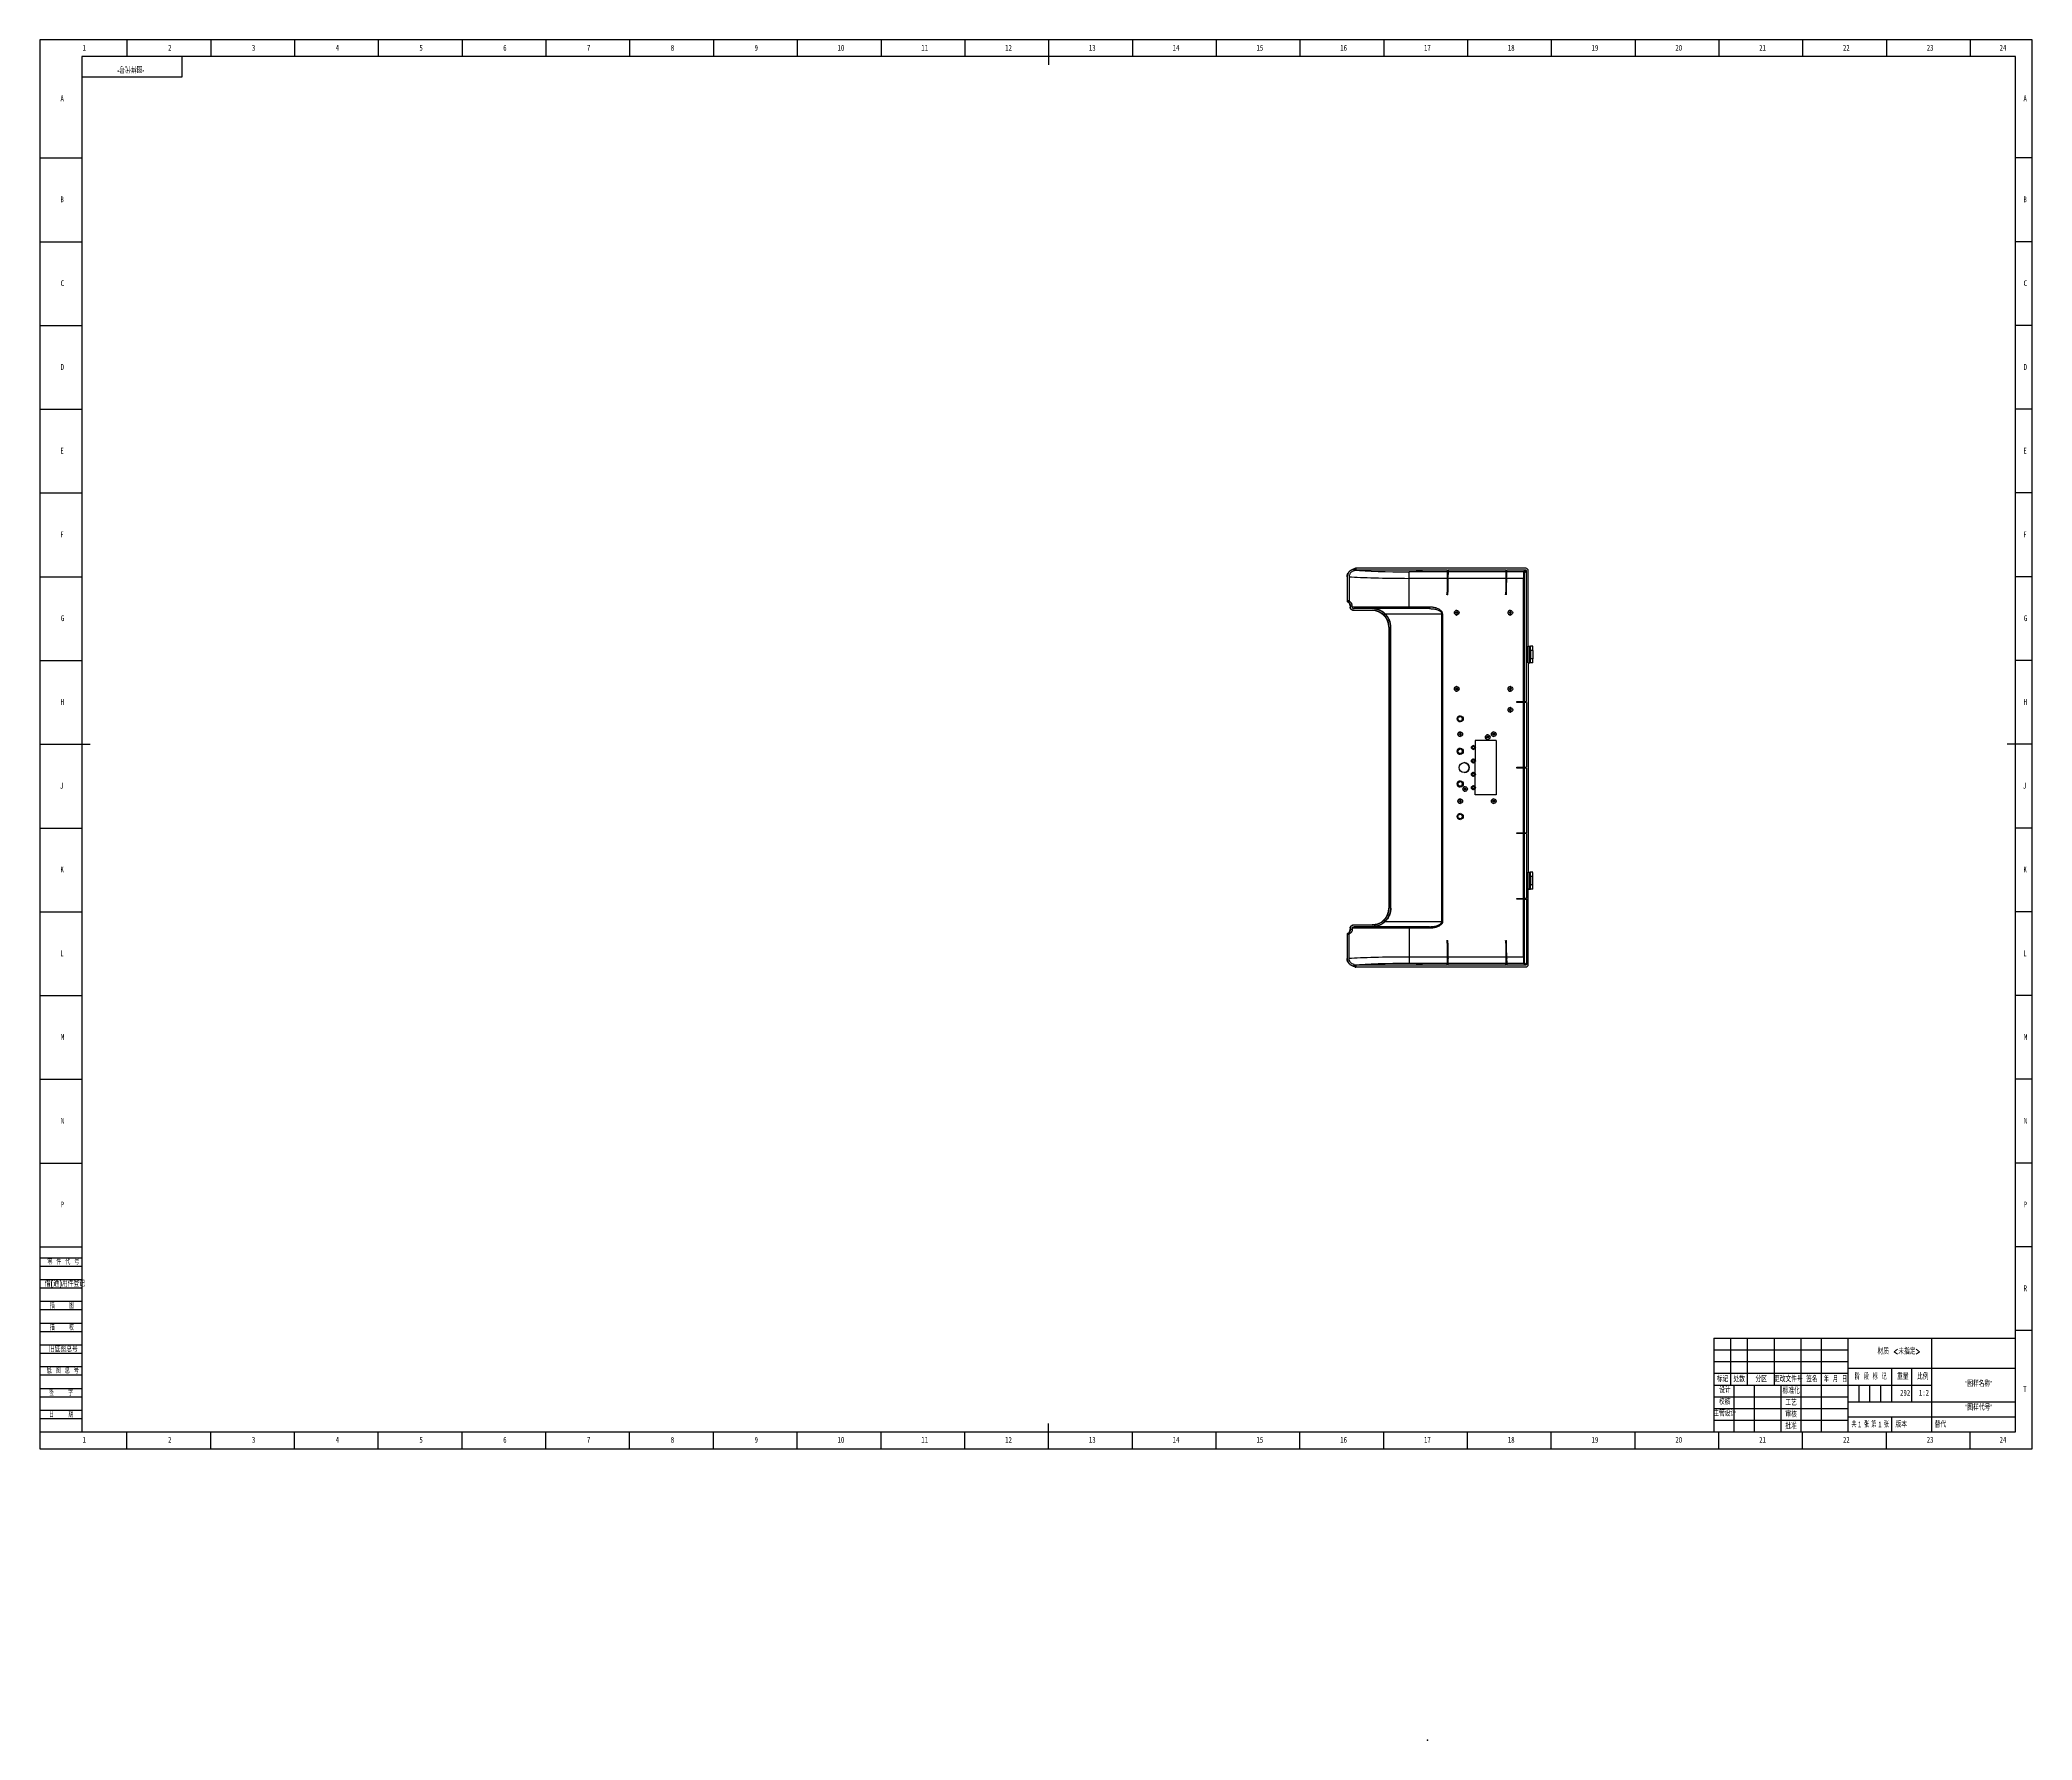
# Model space of a CAD drawing. Header units: millimetres. Extents: x 0 to 2378, y -348 to 1682.
import ezdxf

# ---------------------------------------------------------------- set-up
doc = ezdxf.new("R2010")
doc.units = ezdxf.units.MM
doc.header["$LTSCALE"] = 2
doc.header["$PDSIZE"] = -1
for name, color, linetype in [('10', 7, 'Continuous'), ('5', 7, 'Continuous'), ('9', 7, 'Continuous'), ('SLD-0', 7, 'Continuous')]:
    doc.layers.add(name, color=color, linetype=linetype)
doc.styles.add('SLDTEXTSTYLE0', font='TXT', dxfattribs={"width": 0.7, "bigfont": 'bigfont'})
doc.styles.add('SLDTEXTSTYLE1', font='TXT', dxfattribs={"width": 0.6, "bigfont": 'bigfont'})
doc.styles.add('SLDTEXTSTYLE2', font='TXT', dxfattribs={"width": 0.614286, "bigfont": 'bigfont'})
doc.styles.add('SLDTEXTSTYLE3', font='TXT', dxfattribs={"width": 0.62, "bigfont": 'bigfont'})
doc.styles.add('SLDTEXTSTYLE4', font='TXT', dxfattribs={"width": 0.566667, "bigfont": 'bigfont'})
doc.styles.add('SLDTEXTSTYLE5', font='TXT', dxfattribs={"width": 0.7})

msp = doc.modelspace()

# ---------------------------------------------------------------- linework, layer by layer
at = {"color": 7, "linetype": 'Continuous', "lineweight": 25}
for p, q in [((1568.6, 1048.1), (1568.6, 1050.2)), ((1568.6, 1050.2), (1569.6, 1050.2)), ((1569.6, 1048.8), (1569.6, 1051)), ((1569.6, 1051), (1569.6, 1051)), ((1569.6, 1050.2), (1569.6, 1048.5)), ((1569.6, 1048.8), (1569.6, 1048.8)), ((1570.6, 1051.1), (1570.6, 1048.9)), ((1773.6, 1051.1), (1570.6, 1051.1)), ((1680.1, 1048.9), (1570.6, 1048.9)), ((1679.7, 1046.8), (1634.4, 1046.8)), ((1645, 1048.5), (1645, 1048.3)), ((1645, 1048.3), (1648, 1048.3)), ((1648.1, 1048.5), (1645.1, 1048.5)), ((1648, 1048.5), (1648, 1048.3)), ((1679.7, 1046.8), (1680.1, 1048.9)), ((1680.1, 1048.9), (1680.1, 1043.7)), ((1750.1, 1048.9), (1681.1, 1048.9)), ((1681.1, 1048.9), (1681.1, 1043.7)), ((1749.7, 1046.8), (1681.1, 1046.8)), ((1749.7, 1046.8), (1750.1, 1048.9)), ((1750.1, 1048.9), (1750.1, 1043.7)), ((1773.6, 1048.9), (1751.1, 1048.9)), ((1751.1, 1043.7), (1751.1, 1048.9)), ((1771.2, 1046.8), (1751.1, 1046.8)), ((1773.6, 1048.9), (1771.2, 1046.8)), ((1772, 1046), (1774.4, 1048.1)), ((1774.4, 944.3), (1774.4, 1048.1)), ((1774.4, 1048.1), (1774.4, 1048.1)), ((1776.6, 958.1), (1776.6, 1048.1)), ((1560.3, 1041), (1560.3, 1012)), ((1560.5, 1041), (1560.3, 1041)), ((1560.5, 1041), (1560.5, 1012)), ((1562.7, 1041), (1562.7, 1012)), ((1634.3, 1039.1), (1634.3, 1039.1)), ((1634.3, 1004.7), (1634.3, 1039.1)), ((1634.3, 1039.1), (1679.6, 1039.1)), ((1679.6, 1039.1), (1679.6, 1019.6)), ((1679.7, 1039.1), (1680.1, 1040.7)), ((1679.7, 1039.1), (1680.7, 1039.1)), ((1679.7, 1034.1), (1679.7, 1022.6)), ((1679.7, 1034.1), (1680.7, 1034.1)), ((1679.7, 1022.6), (1680.7, 1022.6)), ((1680.1, 1043.7), (1681.1, 1043.7)), ((1680.1, 1040.7), (1681.1, 1040.7)), ((1680.7, 1039.1), (1681.1, 1040.7)), ((1680.7, 1039.1), (1749.6, 1039.1)), ((1680.7, 1034.1), (1680.7, 1022.6)), ((1749.6, 1039.1), (1749.6, 1019.6)), ((1749.7, 1039.1), (1750.1, 1040.7)), ((1749.7, 1039.1), (1750.7, 1039.1)), ((1749.7, 1034.1), (1749.7, 1022.6)), ((1750.7, 1034.1), (1749.7, 1034.1)), ((1749.7, 1022.6), (1750.7, 1022.6)), ((1750.1, 1043.7), (1751.1, 1043.7)), ((1751.1, 1040.7), (1750.1, 1040.7)), ((1750.7, 1039.1), (1751.1, 1040.7)), ((1750.7, 1039.1), (1770.7, 1039.1)), ((1750.7, 1022.6), (1750.7, 1034.1)), ((1771.5, 1039.1), (1770.7, 1039.1)), ((1770.7, 891.9), (1770.7, 1039.1)), ((1771.5, 1039.1), (1771.5, 891.9)), ((1560.5, 1012), (1560.3, 1012)), ((1563.9, 1006.1), (1563.9, 1004.7)), ((1564.1, 1006.1), (1563.9, 1006.1)), ((1564.1, 1004.7), (1563.9, 1004.7)), ((1564.1, 1006.1), (1566.5, 1006.1)), ((1564.1, 1006.1), (1564.1, 1004.7)), ((1566.5, 1004.7), (1566.5, 1006.1)), ((1634.3, 1004.7), (1566.5, 1004.7)), ((1590.1, 1002.9), (1568.8, 1002.9)), ((1569, 1000.9), (1590.1, 1000.9)), ((1590.1, 1000.7), (1569, 1000.7)), ((1590.4, 1002.9), (1590.1, 1002.9)), ((1658.5, 1002.9), (1590.4, 1002.9)), ((1658.5, 1004.7), (1634.3, 1004.7)), ((1679.6, 1019.6), (1679.6, 1019.6)), ((1679.6, 1019.6), (1680.6, 1019.6)), ((1691.2, 1000.8), (1691.1, 1000.8)), ((1749.6, 1019.6), (1749.6, 1019.6)), ((1750.6, 1019.6), (1749.6, 1019.6)), ((1755.2, 1000.8), (1755.1, 1000.8)), ((1605.7, 996.7), (1673.3, 996.7)), ((1610.1, 980.7), (1610.1, 645.4)), ((1610.4, 980.7), (1610.1, 980.7)), ((1610.4, 980.7), (1610.4, 645.4)), ((1612.3, 645.4), (1612.3, 980.7)), ((1612.3, 980.7), (1612.6, 980.7)), ((1612.6, 645.4), (1612.6, 980.7)), ((1673.3, 629.4), (1673.3, 996.7)), ((1674.3, 996.7), (1673.3, 996.7)), ((1674.3, 996.7), (1674.3, 629.4)), ((1691.1, 995.3), (1691.2, 995.3)), ((1755.1, 995.3), (1755.2, 995.3)), ((1776, 958.1), (1776.6, 957.5)), ((1776, 958.1), (1776, 938.1)), ((1776, 938.1), (1776, 958.1)), ((1776.6, 958.1), (1776.6, 957.5)), ((1776.6, 958.1), (1778.5, 958.1)), ((1778.5, 938.1), (1778.5, 958.1)), ((1778.5, 958.1), (1779, 958.1)), ((1779, 958.1), (1779, 938.1)), ((1779, 958.1), (1779.1, 958.1)), ((1782.1, 958.1), (1779.1, 958.1)), ((1779.1, 953.1), (1779.1, 943.1)), ((1782.1, 953.1), (1779.1, 953.1)), ((1779.1, 951.6), (1779.1, 944.6)), ((1779.1, 944.6), (1779.1, 951.6)), ((1779.1, 951.6), (1779.1, 951.6)), ((1782.1, 953.1), (1782.1, 943.1)), ((1774.4, 891.9), (1774.4, 944.3)), ((1776, 938.1), (1778.5, 938.1)), ((1776, 938.1), (1776, 938.1)), ((1776.6, 938.1), (1776.6, 812.6)), ((1779, 938.1), (1778.5, 938.1)), ((1779.1, 938.1), (1779, 938.1)), ((1779.1, 944.6), (1779.1, 944.6)), ((1782.1, 943.1), (1779.1, 943.1)), ((1782.1, 938.1), (1779.1, 938.1)), ((1691.2, 909.8), (1691.1, 909.8)), ((1691.1, 904.3), (1691.2, 904.3)), ((1755.2, 909.8), (1755.1, 909.8)), ((1755.1, 904.3), (1755.2, 904.3)), ((1755.2, 884.8), (1755.1, 884.8)), ((1763.1, 890.9), (1763.1, 891.9)), ((1763.1, 891.9), (1771.6, 891.9)), ((1763.1, 890.9), (1763.1, 891.9)), ((1763.1, 891.9), (1763.1, 891.9)), ((1771.6, 890.9), (1763.1, 890.9)), ((1763.1, 890.9), (1763.1, 890.9)), ((1770.7, 813.6), (1770.7, 890.9)), ((1771.5, 890.9), (1771.5, 813.6)), ((1771.6, 891.9), (1771.6, 890.9)), ((1771.6, 891.9), (1774.4, 891.9)), ((1774.4, 890.9), (1771.6, 890.9)), ((1774.4, 890.9), (1774.4, 813.6)), ((1695.4, 874.9), (1695.3, 874.9)), ((1695.3, 867.8), (1695.4, 867.8)), ((1755.1, 879.3), (1755.2, 879.3)), ((1695.4, 855.8), (1695.3, 855.8)), ((1695.3, 850.3), (1695.4, 850.3)), ((1695.4, 836.1), (1695.3, 836.1)), ((1711.1, 839.4), (1711.1, 839.4)), ((1711.1, 834.8), (1711.1, 834.8)), ((1738.1, 845.6), (1713.1, 845.6)), ((1713.1, 845.6), (1713.1, 838.3)), ((1713.1, 835.8), (1713.1, 822.3)), ((1728.2, 852.3), (1728.1, 852.3)), ((1728.1, 846.8), (1728.2, 846.8)), ((1735.4, 855.8), (1735.3, 855.8)), ((1735.3, 850.3), (1735.4, 850.3)), ((1738.1, 845.6), (1738.1, 780.6)), ((1738.1, 845.6), (1738.1, 780.6)), ((1695.3, 829), (1695.4, 829)), ((1711.1, 823.4), (1711.1, 823.4)), ((1711.1, 818.8), (1711.1, 818.8)), ((1713.1, 806.3), (1713.1, 819.8)), ((1763.1, 812.6), (1763.1, 813.6)), ((1763.1, 813.6), (1771.6, 813.6)), ((1763.1, 812.6), (1763.1, 813.6)), ((1763.1, 813.6), (1763.1, 813.6)), ((1771.6, 812.6), (1763.1, 812.6)), ((1763.1, 812.6), (1763.1, 812.6)), ((1770.7, 735.3), (1770.7, 812.6)), ((1771.5, 812.6), (1771.5, 735.3)), ((1771.6, 813.6), (1771.6, 812.6)), ((1771.6, 813.6), (1774.4, 813.6)), ((1774.4, 812.6), (1771.6, 812.6)), ((1774.4, 812.6), (1774.4, 735.3)), ((1776.6, 812.6), (1776.6, 688.1)), ((1695.4, 797.1), (1695.3, 797.1)), ((1695.3, 790), (1695.4, 790)), ((1701.2, 790.3), (1701.1, 790.3)), ((1701.1, 784.8), (1701.2, 784.8)), ((1711.1, 807.4), (1711.1, 807.4)), ((1711.1, 802.8), (1711.1, 802.8)), ((1711.1, 791.4), (1711.1, 791.4)), ((1711.1, 786.8), (1711.1, 786.8)), ((1713.1, 790.3), (1713.1, 803.8)), ((1713.1, 780.6), (1713.1, 787.8)), ((1695.4, 775.8), (1695.3, 775.8)), ((1695.3, 770.3), (1695.4, 770.3)), ((1738.1, 780.6), (1713.1, 780.6)), ((1735.4, 775.8), (1735.3, 775.8)), ((1735.3, 770.3), (1735.4, 770.3)), ((1695.4, 758.4), (1695.3, 758.4)), ((1695.3, 751.3), (1695.4, 751.3)), ((1763.1, 734.3), (1763.1, 735.3)), ((1763.1, 735.3), (1771.6, 735.3)), ((1763.1, 734.3), (1763.1, 735.3)), ((1763.1, 735.3), (1763.1, 735.3)), ((1771.6, 734.3), (1763.1, 734.3)), ((1763.1, 734.3), (1763.1, 734.3)), ((1770.7, 657), (1770.7, 734.3)), ((1771.5, 734.3), (1771.5, 657)), ((1771.6, 735.3), (1771.6, 734.3)), ((1771.6, 735.3), (1774.4, 735.3)), ((1774.4, 734.3), (1771.6, 734.3)), ((1774.4, 734.3), (1774.4, 683.1)), ((1774.4, 683.1), (1774.4, 657)), ((1776, 668.1), (1776, 688.1)), ((1776, 688.1), (1776, 668.1)), ((1776, 688.1), (1778.5, 688.1)), ((1776, 688.1), (1776, 688.1)), ((1776.6, 668.7), (1776, 668.1)), ((1776.6, 668.7), (1776.6, 668.1)), ((1776.6, 578.1), (1776.6, 668.1)), ((1776.6, 668.1), (1778.5, 668.1)), ((1778.5, 668.1), (1778.5, 688.1)), ((1778.5, 688.1), (1779, 688.1)), ((1779, 668.1), (1778.5, 668.1)), ((1779, 688.1), (1779, 668.1)), ((1779.1, 688.1), (1779, 688.1)), ((1779, 668.1), (1779.1, 668.1)), ((1782.1, 688.1), (1779.1, 688.1)), ((1782.1, 683.1), (1779.1, 683.1)), ((1779.1, 673.1), (1779.1, 683.1)), ((1779.1, 674.6), (1779.1, 681.6)), ((1779.1, 681.6), (1779.1, 674.6)), ((1779.1, 681.6), (1779.1, 681.6)), ((1779.1, 674.6), (1779.1, 674.6)), ((1782.1, 673.1), (1779.1, 673.1)), ((1782.1, 668.1), (1779.1, 668.1)), ((1782.1, 673.1), (1782.1, 683.1)), ((1610.4, 645.4), (1610.1, 645.4)), ((1612.3, 645.4), (1612.6, 645.4)), ((1763.1, 656), (1763.1, 657)), ((1763.1, 657), (1771.6, 657)), ((1763.1, 657), (1763.1, 656)), ((1763.1, 657), (1763.1, 657)), ((1771.6, 656), (1763.1, 656)), ((1763.1, 656), (1763.1, 656)), ((1770.7, 587.1), (1770.7, 656)), ((1771.5, 656), (1771.5, 587.1)), ((1771.6, 657), (1771.6, 656)), ((1774.4, 657), (1771.6, 657)), ((1771.6, 656), (1774.4, 656)), ((1774.4, 656), (1774.4, 578.1)), ((1563.9, 621.4), (1563.9, 620.1)), ((1564.1, 621.4), (1563.9, 621.4)), ((1564.1, 620.1), (1563.9, 620.1)), ((1564.1, 621.4), (1564.1, 620.1)), ((1564.1, 620.1), (1566.5, 620.1)), ((1566.5, 621.4), (1566.5, 620.1)), ((1634.3, 621.4), (1566.5, 621.4)), ((1590.1, 623.2), (1568.8, 623.2)), ((1569, 625.4), (1590.1, 625.4)), ((1590.1, 625.2), (1569, 625.2)), ((1590.4, 623.2), (1590.1, 623.2)), ((1658.5, 623.2), (1590.4, 623.2)), ((1605.7, 629.4), (1673.3, 629.4)), ((1634.3, 621.4), (1634.3, 587.1)), ((1658.5, 621.4), (1634.3, 621.4)), ((1674.3, 629.4), (1673.3, 629.4)), ((1560.3, 614.1), (1560.3, 585.1)), ((1560.5, 614.1), (1560.3, 614.1)), ((1560.5, 614.1), (1560.5, 585.1)), ((1562.7, 585.1), (1562.7, 614.1)), ((1679.6, 606.6), (1679.6, 587.1)), ((1679.6, 606.6), (1679.6, 606.6)), ((1679.6, 606.6), (1680.6, 606.6)), ((1679.7, 603.6), (1679.7, 592)), ((1679.7, 603.6), (1680.7, 603.6)), ((1680.7, 603.6), (1680.7, 592)), ((1749.6, 606.6), (1749.6, 587.1)), ((1749.6, 606.6), (1749.6, 606.6)), ((1749.6, 606.6), (1750.6, 606.6)), ((1749.7, 603.6), (1749.7, 592)), ((1750.7, 603.6), (1749.7, 603.6)), ((1750.7, 592), (1750.7, 603.6)), ((1560.3, 585.1), (1560.5, 585.1)), ((1568.6, 575.9), (1568.6, 578)), ((1569.6, 575.9), (1568.6, 575.9)), ((1569.6, 577.6), (1569.6, 575.9)), ((1569.6, 577.3), (1569.6, 577.3)), ((1569.6, 575.1), (1569.6, 577.3)), ((1569.6, 575.1), (1569.6, 575.1)), ((1639.2, 577.3), (1570.6, 577.3)), ((1570.6, 577.3), (1570.6, 575.1)), ((1570.6, 575.1), (1773.6, 575.1)), ((1634.3, 587.1), (1634.3, 587.1)), ((1634.3, 587.1), (1679.6, 587.1)), ((1679.7, 579.3), (1634.4, 579.3)), ((1680.1, 577.3), (1639.2, 577.3)), ((1648, 577.8), (1645, 577.8)), ((1645, 577.8), (1645, 577.6)), ((1645.1, 577.6), (1648.1, 577.6)), ((1648, 577.8), (1648, 577.6)), ((1679.7, 592), (1680.7, 592)), ((1679.7, 587), (1680.1, 585.4)), ((1679.7, 587), (1680.7, 587)), ((1680.1, 577.3), (1679.7, 579.3)), ((1680.1, 585.4), (1681.1, 585.4)), ((1680.1, 577.3), (1680.1, 582.4)), ((1680.1, 582.4), (1681.1, 582.4)), ((1680.7, 587.1), (1749.6, 587.1)), ((1680.7, 587), (1681.1, 585.4)), ((1681.1, 577.3), (1681.1, 582.4)), ((1749.7, 579.3), (1681.1, 579.3)), ((1750.1, 577.3), (1681.1, 577.3)), ((1749.7, 592), (1750.7, 592)), ((1749.7, 587), (1750.1, 585.4)), ((1750.7, 587), (1749.7, 587)), ((1750.1, 577.3), (1749.7, 579.3)), ((1750.1, 585.4), (1751.1, 585.4)), ((1750.1, 577.3), (1750.1, 582.4)), ((1751.1, 582.4), (1750.1, 582.4)), ((1750.7, 587.1), (1770.7, 587.1)), ((1750.7, 587), (1751.1, 585.4)), ((1751.1, 582.4), (1751.1, 577.3)), ((1771.2, 579.3), (1751.1, 579.3)), ((1773.6, 577.3), (1751.1, 577.3)), ((1771.5, 587.1), (1770.7, 587.1)), ((1773.6, 577.3), (1771.2, 579.3)), ((1772, 580.1), (1774.4, 578.1)), ((1774.4, 578.1), (1774.4, 578.1))]:
    msp.add_line(p, q, dxfattribs=at)
at = {"color": 7, "linetype": 'Continuous'}
for q in [(1656.1, -348), (1656.3, -347.6)]:
    msp.add_line((1656.3, -348), q, dxfattribs=at)
at = {"color": 7, "linetype": 'Continuous', "lineweight": 25, "flags": 128}
for points in [[(1779.1, 951.6), (1779.1, 952.4), (1779.1, 953), (1779.1, 953.5), (1779.1, 953.7), (1779.1, 953.5), (1779.1, 953), (1779.1, 952.4), (1779.1, 951.6)], [(1779.1, 944.6), (1779.1, 943.8), (1779.1, 943.1), (1779.1, 942.6), (1779.1, 942.5), (1779.1, 942.6), (1779.1, 943.1), (1779.1, 943.8), (1779.1, 944.6)], [(1779.1, 681.6), (1779.1, 682.4), (1779.1, 683), (1779.1, 683.5), (1779.1, 683.7), (1779.1, 683.5), (1779.1, 683), (1779.1, 682.4), (1779.1, 681.6)], [(1779.1, 674.6), (1779.1, 673.7), (1779.1, 673.1), (1779.1, 672.6), (1779.1, 672.5), (1779.1, 672.6), (1779.1, 673.1), (1779.1, 673.7), (1779.1, 674.6)]]:
    msp.add_lwpolyline(points, dxfattribs=at)
at = {"color": 7, "linetype": 'Continuous', "lineweight": 25}
for centre, radius in [((1691.2, 998.1), 2.75), ((1691.2, 998.1), 1), ((1755.2, 998.1), 2.75), ((1755.2, 998.1), 1), ((1691.2, 907.1), 2.75), ((1691.2, 907.1), 1), ((1755.2, 907.1), 2.75), ((1755.2, 907.1), 1), ((1755.2, 882.1), 2.75), ((1755.2, 882.1), 1), ((1695.4, 871.3), 3.55), ((1695.4, 871.3), 2.75), ((1695.4, 832.6), 3.55), ((1695.4, 832.6), 2.75), ((1695.4, 853.1), 2.75), ((1695.4, 853.1), 1), ((1711.1, 837.1), 2.3), ((1711.1, 837.1), 1.5), ((1728.2, 849.6), 2.75), ((1728.2, 849.6), 1), ((1735.4, 853.1), 2.75), ((1735.4, 853.1), 1), ((1700.1, 813.1), 6), ((1711.1, 821.1), 2.3), ((1711.1, 821.1), 1.5), ((1695.4, 793.6), 3.55), ((1695.4, 793.6), 2.75), ((1701.2, 787.6), 2.75), ((1701.2, 787.6), 1), ((1711.1, 805.1), 2.3), ((1711.1, 789.1), 2.3), ((1711.1, 805.1), 1.5), ((1711.1, 789.1), 1.5), ((1695.4, 773.1), 2.75), ((1695.4, 773.1), 1), ((1735.4, 773.1), 2.75), ((1735.4, 773.1), 1), ((1695.4, 754.8), 3.55), ((1695.4, 754.8), 2.75)]:
    msp.add_circle(centre, radius, dxfattribs=at)
for centre, radius, start, end in [((1873, 1040.9), 193.4, 178.2292, 180.5372), ((1943, 1040.9), 193.4, 178.2292, 180.5372), ((1771.1, 1046), 0.802, 0.2046, 89.7918), ((1613.5, 1021.8), 66.1, 358.0505, 0.6496), ((1803.6, 1035.3), 124, 178.2292, 180.5372), ((1605.7, 1043), 74.4, 358.2292, 0.5372), ((1614.5, 1021.8), 66.1, 358.0505, 0.6496), ((1804.6, 1035.3), 124, 178.2292, 180.5372), ((1606.7, 1043), 74.4, 358.2292, 0.5372), ((1683.5, 1021.8), 66.1, 358.0505, 0.6496), ((1873.6, 1035.3), 124, 178.2292, 180.5372), ((1675.7, 1043), 74.4, 358.2292, 0.5372), ((1684.5, 1021.8), 66.1, 358.0505, 0.6496), ((1874.6, 1035.3), 124, 178.2292, 180.5372), ((1676.7, 1043), 74.4, 358.2292, 0.5372), ((1568.1, 1000.9), 0.835, 349.6384, 3.4203), ((1589.3, 1000.9), 0.835, 349.6384, 3.4203), ((1698.2, 1004.3), 39.7, 179.3504, 181.9495), ((1691.1, 998.1), 2.75, 90.0027, 269.9973), ((1691.1, 998.1), 1, 272.8643, 87.1357), ((1755.1, 998.1), 2.75, 90.0027, 269.9973), ((1755.1, 998.1), 1, 272.8643, 87.1357), ((1668.9, 954.3), 110.2, 359.3503, 1.9496), ((1671.9, 954.3), 110.2, 359.3503, 1.9496), ((1668.9, 941.8), 110.2, 358.0504, 0.6497), ((1671.9, 941.8), 110.2, 358.0504, 0.6497), ((1691.1, 907.1), 2.75, 90.0027, 269.9973), ((1691.1, 907.1), 1, 272.8643, 87.1357), ((1755.1, 907.1), 2.75, 90.0027, 269.9973), ((1755.1, 907.1), 1, 272.8643, 87.1357), ((1755.1, 882.1), 2.75, 90.0027, 269.9973), ((1755.1, 882.1), 1, 272.8643, 87.1357), ((1695.3, 871.3), 3.55, 90.0019, 180.0018), ((1695.3, 871.3), 3.55, 179.9979, 269.9984), ((1695.3, 871.3), 2.75, 270.0027, 89.9973), ((1695.3, 832.6), 3.55, 90.0019, 180.0018), ((1695.3, 832.6), 3.55, 179.9979, 269.9984), ((1695.3, 853.1), 2.75, 90.0027, 269.9973), ((1695.3, 832.6), 2.75, 270.0027, 89.9973), ((1695.3, 853.1), 1, 271.9534, 88.0466), ((1711.1, 837.1), 2.3, 90.0025, 269.9975), ((1711.1, 837.1), 1.5, 271.5632, 88.4368), ((1728.1, 849.6), 2.75, 90.0017, 180.002), ((1728.1, 849.6), 2.75, 179.9977, 269.9986), ((1728.1, 849.6), 1, 271.9535, 88.0465), ((1735.3, 853.1), 2.75, 90.0027, 269.9973), ((1735.3, 853.1), 1, 271.9535, 88.0465), ((1700.1, 813.1), 6, 270.0028, 89.9972), ((1711.1, 821.1), 2.3, 90.0025, 269.9975), ((1711.1, 821.1), 1.5, 271.5632, 88.4368), ((1695.3, 793.6), 3.55, 90.0016, 180.0021), ((1695.3, 793.6), 3.55, 179.9982, 269.9981), ((1695.3, 793.6), 2.75, 270.0027, 89.9973), ((1701.1, 787.6), 2.75, 90.0017, 180.002), ((1701.1, 787.6), 2.75, 179.9977, 269.9986), ((1701.1, 787.6), 1, 271.9534, 88.0466), ((1711.1, 805.1), 2.3, 90.0025, 269.9975), ((1711.1, 789.1), 2.3, 90.0025, 269.9975), ((1711.1, 805.1), 1.5, 271.5632, 88.4368), ((1711.1, 789.1), 1.5, 271.5633, 88.4367), ((1695.3, 773.1), 2.75, 90.0027, 269.9973), ((1695.3, 773.1), 1, 271.9534, 88.0466), ((1735.3, 773.1), 2.75, 90.0027, 269.9973), ((1735.3, 773.1), 1, 271.9534, 88.0466), ((1695.3, 754.8), 3.55, 90.0016, 180.0021), ((1695.3, 754.8), 3.55, 179.9982, 269.9981), ((1695.3, 754.8), 2.75, 270.0027, 89.9973), ((1668.9, 684.3), 110.2, 359.3503, 1.9496), ((1668.9, 671.8), 110.2, 358.0504, 0.6497), ((1671.9, 684.3), 110.2, 359.3503, 1.9496), ((1671.9, 671.8), 110.2, 358.0504, 0.6497), ((1568.1, 625.2), 0.835, 356.5797, 10.3616), ((1589.3, 625.2), 0.835, 356.5797, 10.3616), ((1698.2, 621.8), 39.7, 178.0505, 180.6496), ((1613.5, 604.3), 66.1, 359.3504, 1.9495), ((1614.5, 604.3), 66.1, 359.3504, 1.9495), ((1683.5, 604.3), 66.1, 359.3504, 1.9495), ((1684.5, 604.3), 66.1, 359.3504, 1.9495), ((1873, 585.2), 193.4, 179.4628, 181.7708), ((1803.6, 590.8), 124, 179.4628, 181.7708), ((1605.7, 583.1), 74.4, 359.4628, 1.7708), ((1804.6, 590.8), 124, 179.4628, 181.7708), ((1606.7, 583.1), 74.4, 359.4628, 1.7708), ((1943, 585.2), 193.4, 179.4628, 181.7708), ((1873.6, 590.8), 124, 179.4628, 181.7708), ((1675.7, 583.1), 74.4, 359.4628, 1.7708), ((1874.6, 590.8), 124, 179.4628, 181.7708), ((1676.7, 583.1), 74.4, 359.4628, 1.7708), ((1771.1, 580.1), 0.802, 270.2082, 359.7954)]:
    msp.add_arc(centre, radius, start, end, dxfattribs=at)
for centre, major_axis, ratio, start_param, end_param in [((1570.6, 1051), (1, 0.001), 0.052404, 1.55942, 3.130217), ((1570.6, 1048.8), (1, 0.001), 0.052404, 1.55942, 3.130217), ((1636.6, 1051), (78.5, 0), 0.052404, 3.68984, 4.684851), ((1645.1, 1048.4), (2.25, 0), 0.052404, 1.55942, 4.701013), ((1648.1, 1048.4), (2.25, 0), 0.052404, 4.701013, 7.842606), ((1771.2, 1039.1), (0, 7.8), 0.058374, 0.05236, 1.570796), ((1773.6, 1048.1), (2.1, 2.15), 0.997264, 5.487412, 7.055469), ((1773.6, 1048.1), (0.561, 0.574), 0.997264, 5.487412, 7.055469), ((1636.6, 1043.2), (86.3, 0), 0.047667, 3.685309, 4.685604), ((1772, 1039.1), (0, 7), 0.063749, 0.05236, 1.570796), ((1574.4, 1006.1), (121.6, 0), 0.049325, 1.666571, 1.684943), ((1574.4, 1006.1), (121.6, 0), 0.041124, 1.661888, 1.681381), ((1590.1, 980.7), (22.3, 0), 0.996668, 0, 1.570796), ((1590.1, 980.7), (20.3, 0), 0.996668, 0, 1.570796), ((1590.1, 980.7), (20.1, 0), 0.996626, 0, 1.570796), ((1590.1, 645.4), (22.3, 0), 0.996668, 4.712389, 6.283185), ((1590.1, 645.4), (20.3, 0), 0.996668, 4.712389, 6.283185), ((1590.1, 645.4), (20.1, 0), 0.996626, 4.712389, 6.283185), ((1574.4, 620.1), (121.6, 0), 0.049325, 4.598243, 4.616614), ((1574.4, 620.1), (121.6, 0), 0.041124, 4.601804, 4.621297), ((1636.6, 582.9), (86.3, 0), 0.047667, 1.597581, 2.597876), ((1636.6, 575.2), (78.5, 0), 0.052404, 1.598334, 2.593345), ((1570.6, 577.3), (1, -0.001), 0.052404, 3.152969, 4.723765), ((1570.6, 575.1), (1, -0.001), 0.052404, 3.152969, 4.723765), ((1645.1, 577.7), (2.25, 0), 0.052404, 1.582172, 4.723765), ((1648.1, 577.7), (2.25, 0), 0.052404, 4.723765, 7.865358), ((1771.2, 587.1), (0, 7.8), 0.058374, 1.570796, 3.089233), ((1772, 587.1), (0, 7), 0.063749, 1.570796, 3.089233), ((1773.6, 578.1), (-2.1, 2.15), 0.997264, 2.369309, 3.937366), ((1773.6, 578.1), (-0.561, 0.574), 0.997264, 2.369309, 3.937366)]:
    msp.add_ellipse(centre, major_axis=major_axis, ratio=ratio, start_param=start_param, end_param=end_param, dxfattribs=at)
for points, knots in [([(1560.3, 1041), (1560.3, 1041.6), (1560.4, 1042.2), (1560.6, 1043), (1560.6, 1043.3), (1560.8, 1043.8), (1560.9, 1044.1), (1561.2, 1044.9), (1561.5, 1045.4), (1562.1, 1046.3), (1562.5, 1046.8), (1563.7, 1048), (1564.6, 1048.7), (1566.1, 1049.5), (1566.6, 1049.8), (1567.7, 1050.2), (1568.2, 1050.3), (1568.8, 1050.4)], [0, 0, 0, 0, 0.125, 0.125, 0.1875, 0.1875, 0.25, 0.25, 0.375, 0.375, 0.5, 0.5, 0.75, 0.75, 0.875, 0.875, 1, 1, 1, 1]), ([(1568.6, 1050.2), (1568, 1050.1), (1567.5, 1049.9), (1566.7, 1049.6), (1566.5, 1049.5), (1566, 1049.3), (1565.7, 1049.1), (1565, 1048.7), (1564.6, 1048.4), (1563.7, 1047.8), (1563.3, 1047.4), (1562.5, 1046.6), (1562.2, 1046.2), (1561.6, 1045.2), (1561.4, 1044.8), (1561.1, 1044), (1561, 1043.7), (1560.8, 1043.2), (1560.7, 1042.9), (1560.6, 1042.1), (1560.5, 1041.6), (1560.5, 1041)], [0, 0, 0, 0, 0.125, 0.125, 0.1875, 0.1875, 0.25, 0.25, 0.375, 0.375, 0.5, 0.5, 0.625, 0.625, 0.75, 0.75, 0.8125, 0.8125, 0.875, 0.875, 1, 1, 1, 1]), ([(1568.6, 1048.1), (1567.8, 1047.9), (1567, 1047.5), (1566, 1046.9), (1565.6, 1046.6), (1565, 1046.1), (1564.7, 1045.8), (1564.2, 1045.2), (1564, 1044.9), (1563.5, 1044.2), (1563.3, 1043.8), (1563, 1043), (1562.9, 1042.6), (1562.8, 1041.8), (1562.7, 1041.4), (1562.7, 1041)], [0, 0, 0, 0, 0.25, 0.25, 0.375, 0.375, 0.5, 0.5, 0.625, 0.625, 0.75, 0.75, 0.875, 0.875, 1, 1, 1, 1]), ([(1568.6, 1050.2), (1568.6, 1050.2), (1568.7, 1050.3), (1568.7, 1050.4), (1568.7, 1050.4), (1568.8, 1050.4), (1568.8, 1050.4), (1568.8, 1050.4)], [0, 0, 0, 0, 0.5, 0.5, 0.75, 0.75, 1, 1, 1, 1]), ([(1569.6, 1048.5), (1569.6, 1048.5), (1569.5, 1048.5), (1569.4, 1048.4), (1569.4, 1048.4), (1569.1, 1048.3), (1568.8, 1048.2), (1568.6, 1048.1)], [0, 0, 0, 0, 0.25, 0.25, 0.5, 0.5, 1, 1, 1, 1]), ([(1569.6, 1050.8), (1569.6, 1050.7), (1569.5, 1050.7), (1569.3, 1050.6), (1569.2, 1050.6), (1569, 1050.5), (1568.9, 1050.5), (1568.8, 1050.4)], [0, 0, 0, 0, 0.5, 0.5, 0.75, 0.75, 1, 1, 1, 1]), ([(1634.3, 1039.1), (1634.3, 1039.5), (1634.3, 1040), (1634.3, 1040.8), (1634.3, 1041), (1634.3, 1041.5), (1634.3, 1041.7), (1634.3, 1042.4), (1634.3, 1042.8), (1634.3, 1043.7), (1634.3, 1044.1), (1634.3, 1044.8), (1634.3, 1045.1), (1634.3, 1045.5), (1634.3, 1045.7), (1634.4, 1045.9), (1634.4, 1046), (1634.4, 1046.3), (1634.4, 1046.5), (1634.4, 1046.7), (1634.4, 1046.7), (1634.4, 1046.8), (1634.4, 1046.8), (1634.4, 1046.8)], [0, 0, 0, 0, 0.125, 0.125, 0.1875, 0.1875, 0.25, 0.25, 0.375, 0.375, 0.5, 0.5, 0.625, 0.625, 0.6875, 0.6875, 0.75, 0.75, 0.875, 0.875, 0.9375, 0.9375, 1, 1, 1, 1]), ([(1560.3, 1012), (1560.3, 1011.9), (1560.3, 1011.8), (1560.4, 1011.5), (1560.5, 1011.2), (1560.7, 1011.1), (1560.9, 1011.1), (1560.9, 1011)], [0, 0, 0, 0, 0.110932, 0.338221, 0.581995, 0.864795, 1, 1, 1, 1]), ([(1560.5, 1012), (1560.5, 1011.9), (1560.5, 1011.8), (1560.6, 1011.5), (1560.6, 1011.4), (1560.7, 1011.2), (1560.7, 1011.2), (1560.8, 1011.1), (1560.9, 1011), (1560.9, 1011)], [0, 0, 0, 0, 0.25, 0.25, 0.5, 0.5, 0.75, 0.75, 1, 1, 1, 1]), ([(1560.9, 1011), (1561.1, 1011), (1561.3, 1010.9), (1561.7, 1010.8), (1561.8, 1010.7), (1562.2, 1010.4), (1562.4, 1010.3), (1562.7, 1010), (1562.9, 1009.8), (1563.2, 1009.3), (1563.3, 1009.1), (1563.6, 1008.6), (1563.7, 1008.3), (1563.9, 1007.7), (1563.9, 1007.4), (1564.1, 1006.7), (1564.1, 1006.4), (1564.1, 1006.1)], [0, 0, 0, 0, 0.125, 0.125, 0.25, 0.25, 0.375, 0.375, 0.5, 0.5, 0.625, 0.625, 0.75, 0.75, 0.875, 0.875, 1, 1, 1, 1]), ([(1563.9, 1006.1), (1563.9, 1006.6), (1563.8, 1007.5), (1563.3, 1008.9), (1562.8, 1009.8), (1562.4, 1010.2), (1562.3, 1010.3)], [0, 0, 0, 0, 0.277443, 0.554031, 0.853652, 1, 1, 1, 1]), ([(1562.7, 1012), (1562.7, 1011.9), (1562.8, 1011.8), (1562.8, 1011.5), (1562.9, 1011.4), (1563, 1011.2), (1563, 1011.2), (1563.2, 1011.1), (1563.2, 1011), (1563.3, 1011)], [0, 0, 0, 0, 0.25, 0.25, 0.5, 0.5, 0.75, 0.75, 1, 1, 1, 1]), ([(1566.5, 1006.1), (1566.5, 1006.4), (1566.4, 1006.7), (1566.4, 1007.2), (1566.3, 1007.4), (1566.3, 1007.7), (1566.2, 1007.9), (1566.1, 1008.2), (1566.1, 1008.3), (1566, 1008.6), (1565.9, 1008.8), (1565.7, 1009.2), (1565.5, 1009.4), (1565.2, 1009.8), (1565.1, 1010), (1564.7, 1010.3), (1564.6, 1010.5), (1564.2, 1010.7), (1564, 1010.8), (1563.7, 1011), (1563.5, 1011), (1563.3, 1011)], [0, 0, 0, 0, 0.125, 0.125, 0.1875, 0.1875, 0.25, 0.25, 0.3125, 0.3125, 0.375, 0.375, 0.5, 0.5, 0.625, 0.625, 0.75, 0.75, 0.875, 0.875, 1, 1, 1, 1]), ([(1569, 1000.7), (1568.4, 1000.7), (1567.8, 1000.8), (1566.9, 1001.1), (1566.6, 1001.2), (1566.1, 1001.4), (1565.8, 1001.6), (1565.4, 1001.9), (1565.1, 1002.1), (1564.7, 1002.5), (1564.5, 1002.8), (1564.2, 1003.3), (1564.1, 1003.6), (1563.9, 1004.1), (1563.9, 1004.4), (1563.9, 1004.7)], [0, 0, 0, 0, 0.25, 0.25, 0.375, 0.375, 0.5, 0.5, 0.625, 0.625, 0.75, 0.75, 0.875, 0.875, 1, 1, 1, 1]), ([(1564.1, 1004.7), (1564.1, 1004.4), (1564.1, 1004.2), (1564.2, 1003.7), (1564.3, 1003.6), (1564.4, 1003.3), (1564.5, 1003.2), (1564.7, 1002.9), (1564.9, 1002.6), (1565.3, 1002.2), (1565.5, 1002), (1566, 1001.7), (1566.2, 1001.6), (1566.7, 1001.3), (1567, 1001.2), (1567.8, 1001), (1568.4, 1000.9), (1569, 1000.9)], [0, 0, 0, 0, 0.125, 0.125, 0.1875, 0.1875, 0.25, 0.25, 0.375, 0.375, 0.5, 0.5, 0.625, 0.625, 0.75, 0.75, 1, 1, 1, 1]), ([(1566.5, 1004.7), (1566.5, 1004.6), (1566.5, 1004.5), (1566.6, 1004.2), (1566.6, 1004.1), (1566.8, 1003.8), (1566.9, 1003.7), (1567, 1003.5), (1567.2, 1003.5), (1567.5, 1003.2), (1567.7, 1003.1), (1568.3, 1003), (1568.5, 1002.9), (1568.8, 1002.9)], [0, 0, 0, 0, 0.125, 0.125, 0.25, 0.25, 0.375, 0.375, 0.5, 0.5, 0.75, 0.75, 1, 1, 1, 1]), ([(1605.7, 996.7), (1605.2, 997.2), (1604.6, 997.7), (1603.5, 998.6), (1602.9, 999), (1601.7, 999.8), (1601.1, 1000.2), (1599.8, 1000.8), (1599.2, 1001.1), (1597.9, 1001.6), (1597.2, 1001.9), (1595.8, 1002.3), (1595.2, 1002.4), (1593.8, 1002.7), (1593.2, 1002.8), (1592.1, 1002.9), (1591.8, 1002.9), (1591.3, 1002.9), (1591.1, 1002.9), (1590.8, 1002.9), (1590.6, 1002.9), (1590.4, 1002.9)], [0, 0, 0, 0, 0.125, 0.125, 0.25, 0.25, 0.375, 0.375, 0.5, 0.5, 0.625, 0.625, 0.75, 0.75, 0.875, 0.875, 0.9375, 0.9375, 0.96875, 0.96875, 1, 1, 1, 1]), ([(1634.3, 1004.7), (1634.3, 1004.6), (1634.3, 1004.5), (1634.3, 1004.3), (1634.3, 1004.2), (1634.3, 1003.9), (1634.3, 1003.8), (1634.3, 1003.6), (1634.3, 1003.5), (1634.3, 1003.3), (1634.3, 1003.2), (1634.3, 1003), (1634.3, 1002.9), (1634.3, 1002.9)], [0, 0, 0, 0, 0.125, 0.125, 0.25, 0.25, 0.375, 0.375, 0.5, 0.5, 0.75, 0.75, 1, 1, 1, 1]), ([(1674.3, 996.7), (1674.3, 997.1), (1674.2, 997.5), (1674, 998.1), (1674, 998.3), (1673.8, 998.7), (1673.7, 998.9), (1673.4, 999.4), (1673.2, 999.7), (1672.7, 1000.3), (1672.4, 1000.6), (1671.8, 1001.1), (1671.4, 1001.4), (1670.8, 1001.8), (1670.4, 1002.1), (1669.4, 1002.6), (1668.7, 1002.9), (1667.5, 1003.4), (1667.1, 1003.5), (1666.4, 1003.7), (1666, 1003.8), (1664.8, 1004.1), (1664, 1004.3), (1662.5, 1004.5), (1661.7, 1004.6), (1660.1, 1004.7), (1659.3, 1004.7), (1658.5, 1004.7)], [0, 0, 0, 0, 0.0625, 0.0625, 0.09375, 0.09375, 0.125, 0.125, 0.1875, 0.1875, 0.25, 0.25, 0.3125, 0.3125, 0.375, 0.375, 0.5, 0.5, 0.5625, 0.5625, 0.625, 0.625, 0.75, 0.75, 0.875, 0.875, 1, 1, 1, 1]), ([(1658.5, 1002.9), (1659.9, 1002.9), (1661.4, 1002.9), (1663.5, 1002.6), (1664.2, 1002.5), (1665.6, 1002.2), (1666.3, 1002.1), (1667.7, 1001.7), (1668.4, 1001.4), (1669.4, 1001), (1669.7, 1000.9), (1670.3, 1000.6), (1670.6, 1000.4), (1671.2, 1000), (1671.5, 999.8), (1671.9, 999.4), (1672.1, 999.3), (1672.3, 999), (1672.4, 998.9), (1672.7, 998.6), (1672.8, 998.4), (1672.9, 998.1), (1673, 998), (1673.2, 997.6), (1673.2, 997.5), (1673.3, 997.1), (1673.3, 996.9), (1673.3, 996.7)], [0, 0, 0, 0, 0.25, 0.25, 0.375, 0.375, 0.5, 0.5, 0.625, 0.625, 0.6875, 0.6875, 0.75, 0.75, 0.8125, 0.8125, 0.84375, 0.84375, 0.875, 0.875, 0.90625, 0.90625, 0.9375, 0.9375, 0.96875, 0.96875, 1, 1, 1, 1]), ([(1612.6, 980.7), (1612.6, 982.2), (1612.4, 983.7), (1612, 985.9), (1611.8, 986.7), (1611.5, 987.7), (1611.3, 988.1), (1611.1, 988.8), (1610.9, 989.1), (1610.2, 990.8), (1609.5, 992.1), (1608.2, 994), (1607.7, 994.6), (1606.8, 995.7), (1606.2, 996.2), (1605.7, 996.7)], [0, 0, 0, 0, 0.25, 0.25, 0.375, 0.375, 0.4375, 0.4375, 0.5, 0.5, 0.75, 0.75, 0.875, 0.875, 1, 1, 1, 1]), ([(1612.6, 645.4), (1612.6, 643.9), (1612.4, 642.4), (1612, 640.2), (1611.8, 639.5), (1611.5, 638.4), (1611.3, 638), (1611.1, 637.3), (1610.9, 637), (1610.2, 635.3), (1609.5, 634), (1608.2, 632.1), (1607.7, 631.5), (1606.8, 630.4), (1606.2, 629.9), (1605.7, 629.4)], [0, 0, 0, 0, 0.25, 0.25, 0.375, 0.375, 0.4375, 0.4375, 0.5, 0.5, 0.75, 0.75, 0.875, 0.875, 1, 1, 1, 1]), ([(1564.1, 620.1), (1564.1, 619.7), (1564.1, 619.4), (1563.9, 618.7), (1563.9, 618.4), (1563.7, 617.8), (1563.6, 617.5), (1563.3, 617), (1563.2, 616.8), (1562.9, 616.3), (1562.7, 616.1), (1562.4, 615.8), (1562.2, 615.7), (1561.8, 615.4), (1561.7, 615.3), (1561.3, 615.2), (1561.1, 615.1), (1560.9, 615.1)], [0, 0, 0, 0, 0.125, 0.125, 0.25, 0.25, 0.375, 0.375, 0.5, 0.5, 0.625, 0.625, 0.75, 0.75, 0.875, 0.875, 1, 1, 1, 1]), ([(1562.3, 615.8), (1562.4, 616), (1562.8, 616.3), (1563.3, 617.2), (1563.8, 618.6), (1563.9, 619.6), (1563.9, 620.1)], [0, 0, 0, 0, 0.1463476, 0.4459686, 0.722557, 1, 1, 1, 1]), ([(1566.5, 620.1), (1566.5, 619.7), (1566.4, 619.4), (1566.4, 618.9), (1566.3, 618.7), (1566.3, 618.4), (1566.2, 618.2), (1566.1, 617.9), (1566.1, 617.8), (1566, 617.5), (1565.9, 617.4), (1565.7, 617), (1565.5, 616.7), (1565.2, 616.3), (1565.1, 616.1), (1564.7, 615.8), (1564.6, 615.6), (1564.2, 615.4), (1564, 615.3), (1563.7, 615.2), (1563.5, 615.1), (1563.3, 615.1)], [0, 0, 0, 0, 0.125, 0.125, 0.1875, 0.1875, 0.25, 0.25, 0.3125, 0.3125, 0.375, 0.375, 0.5, 0.5, 0.625, 0.625, 0.75, 0.75, 0.875, 0.875, 1, 1, 1, 1]), ([(1563.9, 621.4), (1563.9, 621.7), (1563.9, 622), (1564.1, 622.4), (1564.1, 622.5), (1564.2, 622.8), (1564.3, 623), (1564.5, 623.3), (1564.7, 623.6), (1565.1, 624), (1565.4, 624.2), (1566.1, 624.7), (1566.6, 625), (1567.5, 625.2), (1567.8, 625.3), (1568.4, 625.4), (1568.7, 625.4), (1569, 625.4)], [0, 0, 0, 0, 0.125, 0.125, 0.1875, 0.1875, 0.25, 0.25, 0.375, 0.375, 0.5, 0.5, 0.75, 0.75, 0.875, 0.875, 1, 1, 1, 1]), ([(1569, 625.2), (1568.4, 625.2), (1567.8, 625.1), (1567, 624.9), (1566.7, 624.8), (1566.2, 624.5), (1566, 624.4), (1565.5, 624.1), (1565.3, 623.9), (1564.9, 623.5), (1564.7, 623.3), (1564.5, 622.9), (1564.4, 622.8), (1564.3, 622.5), (1564.2, 622.4), (1564.1, 622), (1564.1, 621.7), (1564.1, 621.4)], [0, 0, 0, 0, 0.25, 0.25, 0.375, 0.375, 0.5, 0.5, 0.625, 0.625, 0.75, 0.75, 0.8125, 0.8125, 0.875, 0.875, 1, 1, 1, 1]), ([(1566.5, 621.4), (1566.5, 621.5), (1566.5, 621.7), (1566.6, 621.9), (1566.6, 622), (1566.8, 622.3), (1566.9, 622.4), (1567, 622.6), (1567.2, 622.7), (1567.5, 622.9), (1567.7, 623), (1568.3, 623.1), (1568.5, 623.2), (1568.8, 623.2)], [0, 0, 0, 0, 0.125, 0.125, 0.25, 0.25, 0.375, 0.375, 0.5, 0.5, 0.75, 0.75, 1, 1, 1, 1]), ([(1595.2, 626.1), (1595.1, 626), (1593.5, 625.5), (1591.7, 625.4), (1590.1, 625.4)], [0, 0, 0, 0, 0.0687208, 1, 1, 1, 1]), ([(1605.7, 629.4), (1605.2, 628.9), (1604.6, 628.4), (1603.5, 627.5), (1602.9, 627.1), (1601.7, 626.3), (1601.1, 625.9), (1599.8, 625.3), (1599.2, 625), (1597.9, 624.5), (1597.2, 624.2), (1595.8, 623.9), (1595.2, 623.7), (1593.8, 623.4), (1593.2, 623.3), (1592.1, 623.2), (1591.8, 623.2), (1591.3, 623.2), (1591.1, 623.2), (1590.8, 623.2), (1590.6, 623.2), (1590.4, 623.2)], [0, 0, 0, 0, 0.125, 0.125, 0.25, 0.25, 0.375, 0.375, 0.5, 0.5, 0.625, 0.625, 0.75, 0.75, 0.875, 0.875, 0.9375, 0.9375, 0.96875, 0.96875, 1, 1, 1, 1]), ([(1634.3, 621.4), (1634.3, 621.5), (1634.3, 621.6), (1634.3, 621.8), (1634.3, 622), (1634.3, 622.2), (1634.3, 622.3), (1634.3, 622.5), (1634.3, 622.6), (1634.3, 622.8), (1634.3, 623), (1634.3, 623.1), (1634.3, 623.2), (1634.3, 623.2)], [0, 0, 0, 0, 0.125, 0.125, 0.25, 0.25, 0.375, 0.375, 0.5, 0.5, 0.75, 0.75, 1, 1, 1, 1]), ([(1658.5, 623.2), (1659.9, 623.2), (1661.4, 623.3), (1663.5, 623.5), (1664.2, 623.6), (1665.6, 623.9), (1666.3, 624), (1667.7, 624.4), (1668.4, 624.7), (1669.4, 625.1), (1669.7, 625.2), (1670.3, 625.6), (1670.6, 625.7), (1671.2, 626.1), (1671.5, 626.4), (1671.9, 626.7), (1672.1, 626.8), (1672.3, 627.1), (1672.4, 627.2), (1672.7, 627.5), (1672.8, 627.7), (1672.9, 628), (1673, 628.1), (1673.2, 628.5), (1673.2, 628.7), (1673.3, 629), (1673.3, 629.2), (1673.3, 629.4)], [0, 0, 0, 0, 0.25, 0.25, 0.375, 0.375, 0.5, 0.5, 0.625, 0.625, 0.6875, 0.6875, 0.75, 0.75, 0.8125, 0.8125, 0.84375, 0.84375, 0.875, 0.875, 0.90625, 0.90625, 0.9375, 0.9375, 0.96875, 0.96875, 1, 1, 1, 1]), ([(1674.3, 629.4), (1674.3, 629), (1674.2, 628.6), (1674, 628), (1674, 627.8), (1673.8, 627.4), (1673.7, 627.2), (1673.4, 626.7), (1673.2, 626.4), (1672.7, 625.8), (1672.4, 625.5), (1671.8, 625), (1671.4, 624.7), (1670.8, 624.3), (1670.4, 624.1), (1669.4, 623.5), (1668.7, 623.2), (1667.5, 622.7), (1667.1, 622.6), (1666.4, 622.4), (1666, 622.3), (1664.8, 622), (1664, 621.8), (1662.5, 621.6), (1661.7, 621.5), (1660.1, 621.4), (1659.3, 621.4), (1658.5, 621.4)], [0, 0, 0, 0, 0.0625, 0.0625, 0.09375, 0.09375, 0.125, 0.125, 0.1875, 0.1875, 0.25, 0.25, 0.3125, 0.3125, 0.375, 0.375, 0.5, 0.5, 0.5625, 0.5625, 0.625, 0.625, 0.75, 0.75, 0.875, 0.875, 1, 1, 1, 1]), ([(1560.9, 615.1), (1560.8, 615.1), (1560.7, 615), (1560.5, 614.8), (1560.4, 614.6), (1560.3, 614.3), (1560.3, 614.1), (1560.3, 614.1)], [0, 0, 0, 0, 0.135703, 0.397478, 0.68667, 0.917578, 1, 1, 1, 1]), ([(1560.9, 615.1), (1560.9, 615.1), (1560.8, 615), (1560.7, 614.9), (1560.7, 614.9), (1560.6, 614.7), (1560.6, 614.6), (1560.5, 614.4), (1560.5, 614.2), (1560.5, 614.1)], [0, 0, 0, 0, 0.25, 0.25, 0.5, 0.5, 0.75, 0.75, 1, 1, 1, 1]), ([(1563.3, 615.1), (1563.2, 615.1), (1563.2, 615), (1563, 614.9), (1563, 614.9), (1562.9, 614.7), (1562.8, 614.6), (1562.8, 614.4), (1562.8, 614.3), (1562.7, 614.2), (1562.7, 614.2), (1562.7, 614.1)], [0, 0, 0, 0, 0.25, 0.25, 0.5, 0.5, 0.75, 0.75, 0.875, 0.875, 1, 1, 1, 1]), ([(1568.8, 575.7), (1568.2, 575.8), (1567.7, 576), (1566.6, 576.3), (1566.1, 576.6), (1564.6, 577.4), (1563.7, 578.1), (1562.5, 579.3), (1562.1, 579.8), (1561.5, 580.7), (1561.2, 581.2), (1560.9, 582), (1560.8, 582.3), (1560.6, 582.8), (1560.6, 583.1), (1560.4, 583.9), (1560.3, 584.5), (1560.3, 585.1)], [0, 0, 0, 0, 0.125, 0.125, 0.25, 0.25, 0.5, 0.5, 0.625, 0.625, 0.75, 0.75, 0.8125, 0.8125, 0.875, 0.875, 1, 1, 1, 1]), ([(1560.5, 585.1), (1560.5, 584.5), (1560.6, 584), (1560.7, 583.2), (1560.8, 582.9), (1561, 582.4), (1561.1, 582.1), (1561.4, 581.4), (1561.6, 580.9), (1562.2, 580), (1562.5, 579.5), (1563.3, 578.7), (1563.7, 578.4), (1564.6, 577.7), (1565, 577.4), (1565.7, 577), (1566, 576.9), (1566.5, 576.6), (1566.7, 576.5), (1567.5, 576.2), (1568, 576.1), (1568.6, 575.9)], [0, 0, 0, 0, 0.125, 0.125, 0.1875, 0.1875, 0.25, 0.25, 0.375, 0.375, 0.5, 0.5, 0.625, 0.625, 0.75, 0.75, 0.8125, 0.8125, 0.875, 0.875, 1, 1, 1, 1]), ([(1568.6, 578), (1567.8, 578.3), (1567, 578.6), (1566, 579.2), (1565.6, 579.5), (1565, 580), (1564.7, 580.3), (1564.2, 580.9), (1564, 581.2), (1563.5, 582), (1563.3, 582.3), (1563, 583.1), (1562.9, 583.5), (1562.8, 584.3), (1562.7, 584.7), (1562.7, 585.1)], [0, 0, 0, 0, 0.25, 0.25, 0.375, 0.375, 0.5, 0.5, 0.625, 0.625, 0.75, 0.75, 0.875, 0.875, 1, 1, 1, 1]), ([(1568.6, 578), (1568.7, 578), (1568.8, 577.9), (1569.1, 577.8), (1569.2, 577.8), (1569.5, 577.7), (1569.6, 577.6), (1569.6, 577.6)], [0, 0, 0, 0, 0.25, 0.25, 0.5, 0.5, 1, 1, 1, 1]), ([(1568.8, 575.7), (1568.8, 575.7), (1568.8, 575.7), (1568.7, 575.7), (1568.7, 575.7), (1568.7, 575.8), (1568.6, 575.9), (1568.6, 575.9)], [0, 0, 0, 0, 0.25, 0.25, 0.5, 0.5, 1, 1, 1, 1]), ([(1569.6, 575.4), (1569.6, 575.4), (1569.5, 575.4), (1569.3, 575.5), (1569.2, 575.5), (1569, 575.6), (1568.9, 575.6), (1568.8, 575.7)], [0, 0, 0, 0, 0.5, 0.5, 0.75, 0.75, 1, 1, 1, 1]), ([(1634.3, 587.1), (1634.3, 586.6), (1634.3, 586.1), (1634.3, 585.4), (1634.3, 585.1), (1634.3, 584.6), (1634.3, 584.4), (1634.3, 583.7), (1634.3, 583.3), (1634.3, 582.4), (1634.3, 582.1), (1634.3, 581.3), (1634.3, 581), (1634.3, 580.6), (1634.3, 580.4), (1634.4, 580.2), (1634.4, 580.1), (1634.4, 579.8), (1634.4, 579.6), (1634.4, 579.4), (1634.4, 579.4), (1634.4, 579.3), (1634.4, 579.3), (1634.4, 579.3)], [0, 0, 0, 0, 0.125, 0.125, 0.1875, 0.1875, 0.25, 0.25, 0.375, 0.375, 0.5, 0.5, 0.625, 0.625, 0.6875, 0.6875, 0.75, 0.75, 0.875, 0.875, 0.9375, 0.9375, 1, 1, 1, 1])]:
    msp.add_open_spline(points, degree=3, knots=knots, dxfattribs=at)
for points in [[(1569.6, 1050.8), (1569.6, 1050.9), (1569.6, 1050.9), (1569.6, 1051)], [(1569.6, 1050.8), (1569.6, 1050.6), (1569.6, 1050.4), (1569.6, 1050.2)], [(1569.6, 1048.8), (1569.6, 1048.7), (1569.6, 1048.7), (1569.6, 1048.5)], [(1569.6, 577.3), (1569.6, 577.4), (1569.6, 577.5), (1569.6, 577.6)], [(1569.6, 575.9), (1569.6, 575.7), (1569.6, 575.5), (1569.6, 575.4)], [(1569.6, 575.4), (1569.6, 575.3), (1569.6, 575.2), (1569.6, 575.1)]]:
    msp.add_open_spline(points, degree=3, dxfattribs=at)
at = {"color": 7, "linetype": 'Continuous'}
msp.add_point((1656.3, -348), dxfattribs=at)
at = {"layer": '5', "color": 7}
for p, q in [((2378, 1682), (0, 1682)), ((0, 1682), (0, 0)), ((2378, 0), (2378, 1682)), ((0, 228), (50, 228)), ((0, 218), (50, 218)), ((0, 202), (50, 202)), ((0, 192), (50, 192)), ((0, 176), (50, 176)), ((0, 166), (50, 166)), ((0, 150), (50, 150)), ((0, 140), (50, 140)), ((0, 124), (50, 124)), ((0, 114), (50, 114)), ((0, 98), (50, 98)), ((1998, 118), (2158, 118)), ((1998, 104), (2158, 104)), ((0, 88), (50, 88)), ((0, 72), (50, 72)), ((2171, 76), (2171, 56)), ((2184, 76), (2184, 56)), ((2197, 76), (2197, 56)), ((0, 62), (50, 62)), ((0, 46), (50, 46)), ((0, 36), (50, 36)), ((0, 0), (2378, 0))]:
    msp.add_line(p, q, dxfattribs=at)
at = {"layer": '5'}
for p, q in [((104, 1682), (104, 1662.1)), ((204, 1682), (204, 1662.1)), ((304, 1682), (304, 1662.1)), ((404, 1682), (404, 1662.1)), ((504, 1682), (504, 1662.1)), ((604, 1682), (604, 1662.1)), ((704, 1682), (704, 1662.1)), ((804, 1682), (804, 1662.1)), ((904, 1682), (904, 1662.1)), ((1004, 1682), (1004, 1662.1)), ((1104, 1682), (1104, 1662.1)), ((1304, 1682), (1304, 1662.1)), ((1404, 1682), (1404, 1662.1)), ((1504, 1682), (1504, 1662.1)), ((1604, 1682), (1604, 1662.1)), ((1704, 1682), (1704, 1662.1)), ((1804, 1682), (1804, 1662.1)), ((1904, 1682), (1904, 1662.1)), ((2004, 1682), (2004, 1662.1)), ((2104, 1682), (2104, 1662.1)), ((2204, 1682), (2204, 1662.1)), ((2304, 1682), (2304, 1662.1)), ((0, 1541), (50, 1541)), ((2378, 1541), (2358, 1541)), ((0, 1441), (50, 1441)), ((2378, 1441), (2358, 1441)), ((0, 1341), (50, 1341)), ((2378, 1341), (2358, 1341)), ((0, 1241), (50, 1241)), ((2378, 1241), (2358, 1241)), ((0, 1141), (50, 1141)), ((2378, 1141), (2358, 1141)), ((0, 1041), (50, 1041)), ((2378, 1041), (2358, 1041)), ((0, 941), (50, 941)), ((2378, 941), (2358, 941)), ((0, 741), (50, 741)), ((2378, 741), (2358, 741)), ((0, 641), (50, 641)), ((2378, 641), (2358, 641)), ((0, 541), (50, 541)), ((2378, 541), (2358, 541)), ((0, 441), (50, 441)), ((2378, 441), (2358, 441)), ((0, 341), (50, 341)), ((2378, 341), (2358, 341)), ((0, 241), (50, 241)), ((2378, 241), (2358, 241)), ((2378, 141), (2358, 141)), ((104, 0), (104, 20)), ((204, 0), (204, 20)), ((304, 0), (304, 20)), ((404, 0), (404, 20)), ((504, 0), (504, 20)), ((604, 0), (604, 20)), ((704, 0), (704, 20)), ((804, 0), (804, 20)), ((904, 0), (904, 20)), ((1004, 0), (1004, 20)), ((1104, 0), (1104, 20)), ((1304, 0), (1304, 20)), ((1404, 0), (1404, 20)), ((1504, 0), (1504, 20)), ((1604, 0), (1604, 20)), ((1704, 0), (1704, 20)), ((1804, 0), (1804, 20)), ((1904, 0), (1904, 20)), ((2004, 0), (2004, 20)), ((2104, 0), (2104, 20)), ((2204, 0), (2204, 20)), ((2304, 0), (2304, 20))]:
    msp.add_line(p, q, dxfattribs=at)
at = {"layer": '5', "lineweight": 25}
for p, q in [((1204, 1682), (1204, 1652)), ((0, 841), (60, 841)), ((2378, 841), (2348, 841)), ((1204, 0), (1204, 30)), ((2210, 38), (2210, 20))]:
    msp.add_line(p, q, dxfattribs=at)
at = {"layer": '5', "color": 7, "lineweight": 25}
for p, q in [((2358, 1662.1), (50, 1662.1)), ((50, 1662.1), (50, 20)), ((170, 1638), (170, 1662)), ((2358, 20), (2358, 1662.1)), ((50, 1638), (170, 1638)), ((1998, 132), (2358, 132)), ((1998, 132), (1998, 20)), ((2018, 132), (2018, 76)), ((2038, 132), (2038, 76)), ((2070, 132), (2070, 76)), ((2102, 132), (2102, 20)), ((2126, 132), (2126, 20)), ((2158, 132), (2158, 20)), ((2258, 132), (2258, 76)), ((2158, 96), (2358, 96)), ((2210, 96), (2210, 56)), ((2234, 96), (2234, 56)), ((1998, 90), (2158, 90)), ((1998, 76), (2258, 76)), ((2022, 76), (2022, 20)), ((2046, 76), (2046, 20)), ((2078, 76), (2078, 20)), ((2258, 76), (2258, 20)), ((1998, 62), (2158, 62)), ((1998, 48), (2158, 48)), ((2158, 56), (2358, 56)), ((1998, 34), (2158, 34)), ((2158, 38), (2358, 38)), ((0, 20), (2358, 20))]:
    msp.add_line(p, q, dxfattribs=at)

# ---------------------------------------------------------------- texts
at = {"layer": '10', "char_height": 7}
for s, insert, attachment_point, style in [('1', (53.1, 1676), 2, 'SLDTEXTSTYLE5'), ('2', (155.1, 1676), 2, 'SLDTEXTSTYLE5'), ('3', (255.1, 1676), 2, 'SLDTEXTSTYLE5'), ('4', (355.1, 1676), 2, 'SLDTEXTSTYLE5'), ('5', (455.1, 1676), 2, 'SLDTEXTSTYLE5'), ('6', (555.1, 1676), 2, 'SLDTEXTSTYLE5'), ('7', (655.1, 1676), 2, 'SLDTEXTSTYLE5'), ('8', (755.1, 1676), 2, 'SLDTEXTSTYLE5'), ('9', (855.1, 1676), 2, 'SLDTEXTSTYLE5'), ('10', (956.2, 1676), 2, 'SLDTEXTSTYLE5'), ('11', (1056.2, 1676), 2, 'SLDTEXTSTYLE5'), ('12', (1156.2, 1676), 2, 'SLDTEXTSTYLE5'), ('13', (1256.2, 1676), 2, 'SLDTEXTSTYLE5'), ('14', (1356.2, 1676), 2, 'SLDTEXTSTYLE5'), ('15', (1456.2, 1676), 2, 'SLDTEXTSTYLE5'), ('16', (1556.2, 1676), 2, 'SLDTEXTSTYLE5'), ('17', (1656.2, 1676), 2, 'SLDTEXTSTYLE5'), ('18', (1756.2, 1676), 2, 'SLDTEXTSTYLE5'), ('19', (1856.2, 1676), 2, 'SLDTEXTSTYLE5'), ('20', (1956.2, 1676), 2, 'SLDTEXTSTYLE5'), ('21', (2056.2, 1676), 2, 'SLDTEXTSTYLE5'), ('22', (2156.2, 1676), 2, 'SLDTEXTSTYLE5'), ('23', (2256.2, 1676), 2, 'SLDTEXTSTYLE5'), ('24', (2343.2, 1676), 2, 'SLDTEXTSTYLE5'), ('A', (26.6, 1615.6), 2, 'SLDTEXTSTYLE5'), ('A', (2369.6, 1615.6), 2, 'SLDTEXTSTYLE5'), ('B', (26.6, 1495), 2, 'SLDTEXTSTYLE5'), ('B', (2369.6, 1495), 2, 'SLDTEXTSTYLE5'), ('C', (26.9, 1395), 2, 'SLDTEXTSTYLE5'), ('C', (2369.9, 1395), 2, 'SLDTEXTSTYLE5'), ('D', (26.9, 1295), 2, 'SLDTEXTSTYLE5'), ('D', (2369.9, 1295), 2, 'SLDTEXTSTYLE5'), ('E', (26.6, 1195), 2, 'SLDTEXTSTYLE5'), ('E', (2369.6, 1195), 2, 'SLDTEXTSTYLE5'), ('F', (26.4, 1095), 2, 'SLDTEXTSTYLE5'), ('F', (2369.4, 1095), 2, 'SLDTEXTSTYLE5'), ('G', (27.1, 995), 2, 'SLDTEXTSTYLE5'), ('G', (2370.1, 995), 2, 'SLDTEXTSTYLE5'), ('H', (26.9, 895), 2, 'SLDTEXTSTYLE5'), ('H', (2369.9, 895), 2, 'SLDTEXTSTYLE5'), ('J', (26, 795), 2, 'SLDTEXTSTYLE5'), ('J', (2369, 795), 2, 'SLDTEXTSTYLE5'), ('K', (26.6, 695), 2, 'SLDTEXTSTYLE5'), ('K', (2369.6, 695), 2, 'SLDTEXTSTYLE5'), ('L', (26.4, 595), 2, 'SLDTEXTSTYLE5'), ('L', (2369.4, 595), 2, 'SLDTEXTSTYLE5'), ('M', (27.2, 495), 2, 'SLDTEXTSTYLE5'), ('M', (2370.2, 495), 2, 'SLDTEXTSTYLE5'), ('N', (27.1, 395), 2, 'SLDTEXTSTYLE5'), ('N', (2370.1, 395), 2, 'SLDTEXTSTYLE5'), ('P', (26.9, 295), 2, 'SLDTEXTSTYLE5'), ('P', (2369.9, 295), 2, 'SLDTEXTSTYLE5'), ('R', (2369.9, 195), 2, 'SLDTEXTSTYLE5'), ('材质 <未指定>', (2219, 119.7), 2, 'SLDTEXTSTYLE0'), ('“图样名称”', (2314.3, 81), 2, 'SLDTEXTSTYLE0'), ('T', (2369.3, 74.6), 2, 'SLDTEXTSTYLE5'), ('校核', (2011, 59.7), 2, 'SLDTEXTSTYLE0'), ('292', (2226.4, 70.3), 2, 'SLDTEXTSTYLE5'), ('“图样代号”', (2314.3, 52.7), 2, 'SLDTEXTSTYLE0'), ('主管设计', (2011.1, 45.7), 2, 'SLDTEXTSTYLE0'), ('1', (2170.2, 32.4), 1, 'SLDTEXTSTYLE5'), ('1', (2194.3, 32.4), 1, 'SLDTEXTSTYLE5'), ('1', (53.1, 14.1), 2, 'SLDTEXTSTYLE5'), ('2', (155.1, 14.1), 2, 'SLDTEXTSTYLE5'), ('3', (255.1, 14.1), 2, 'SLDTEXTSTYLE5'), ('4', (355.1, 14.1), 2, 'SLDTEXTSTYLE5'), ('5', (455.1, 14.1), 2, 'SLDTEXTSTYLE5'), ('6', (555.1, 14.1), 2, 'SLDTEXTSTYLE5'), ('7', (655.1, 14.1), 2, 'SLDTEXTSTYLE5'), ('8', (755.1, 14.1), 2, 'SLDTEXTSTYLE5'), ('9', (855.1, 14.1), 2, 'SLDTEXTSTYLE5'), ('10', (956.2, 14.1), 2, 'SLDTEXTSTYLE5'), ('11', (1056.2, 14.1), 2, 'SLDTEXTSTYLE5'), ('12', (1156.2, 14.1), 2, 'SLDTEXTSTYLE5'), ('13', (1256.2, 14.1), 2, 'SLDTEXTSTYLE5'), ('14', (1356.2, 14.1), 2, 'SLDTEXTSTYLE5'), ('15', (1456.2, 14.1), 2, 'SLDTEXTSTYLE5'), ('16', (1556.2, 14.1), 2, 'SLDTEXTSTYLE5'), ('17', (1656.2, 14.1), 2, 'SLDTEXTSTYLE5'), ('18', (1756.2, 14.1), 2, 'SLDTEXTSTYLE5'), ('19', (1856.2, 14.1), 2, 'SLDTEXTSTYLE5'), ('20', (1956.2, 14.1), 2, 'SLDTEXTSTYLE5'), ('21', (2056.2, 14.1), 2, 'SLDTEXTSTYLE5'), ('22', (2156.2, 14.1), 2, 'SLDTEXTSTYLE5'), ('23', (2256.2, 14.1), 2, 'SLDTEXTSTYLE5'), ('24', (2343.2, 14.1), 2, 'SLDTEXTSTYLE5')]:
    msp.add_mtext(s, dxfattribs=dict(at, insert=insert, attachment_point=attachment_point, style=style))
at = {"layer": '10', "color": 7, "insert": (2221.7, 32.4), "char_height": 7, "attachment_point": 2, "style": 'SLDTEXTSTYLE0'}
msp.add_mtext('版本', dxfattribs=at)
at = {"layer": '9', "color": 7, "char_height": 7}
for s, insert, attachment_point, style in [('零 件 代 号', (9, 226.7), 1, 'SLDTEXTSTYLE2'), ('借(通)用件登记', (5.9, 200.6), 1, 'SLDTEXTSTYLE0'), ('描    图', (26.3, 174.4), 2, 'SLDTEXTSTYLE4'), ('描    校', (26.3, 148.3), 2, 'SLDTEXTSTYLE4'), ('旧底图总号', (10.9, 122.4), 1, 'SLDTEXTSTYLE0'), ('底 图 总 号', (8.4, 96.9), 1, 'SLDTEXTSTYLE2'), ('标记', (2008.5, 86.6), 2, 'SLDTEXTSTYLE0'), ('设计', (2011.3, 73.5), 2, 'SLDTEXTSTYLE0'), ('处数', (2028.3, 86.6), 2, 'SLDTEXTSTYLE0'), ('分区', (2054.6, 86.6), 2, 'SLDTEXTSTYLE0'), ('更改文件号', (2087, 86.6), 2, 'SLDTEXTSTYLE0'), ('标准化', (2090.4, 72.7), 2, 'SLDTEXTSTYLE0'), ('签名', (2115.1, 86.6), 2, 'SLDTEXTSTYLE0'), ('年 月 日', (2143.2, 86.6), 2, 'SLDTEXTSTYLE3'), ('阶 段 标 记', (2185.3, 89.6), 2, 'SLDTEXTSTYLE2'), ('重量', (2223.6, 89.6), 2, 'SLDTEXTSTYLE0'), ('比例', (2247.4, 89.6), 2, 'SLDTEXTSTYLE0'), ('签    字', (25.4, 70.4), 2, 'SLDTEXTSTYLE4'), ('工艺', (2090.2, 58.5), 2, 'SLDTEXTSTYLE0'), ('日    期', (25.4, 44.5), 2, 'SLDTEXTSTYLE4'), ('批准', (2090.2, 30.4), 2, 'SLDTEXTSTYLE0'), ('审核', (2090.2, 44.5), 2, 'SLDTEXTSTYLE0'), ('共  张', (2172.8, 32.4), 2, 'SLDTEXTSTYLE1'), ('第  张', (2196.5, 32.4), 2, 'SLDTEXTSTYLE1')]:
    msp.add_mtext(s, dxfattribs=dict(at, insert=insert, attachment_point=attachment_point, style=style))
at = {"layer": 'SLD-0', "insert": (108.7, 1643.7), "char_height": 7, "attachment_point": 2, "rotation": 180, "style": 'SLDTEXTSTYLE0'}
msp.add_mtext('“图样代号”', dxfattribs=at)
at = {"layer": 'SLD-0', "char_height": 7}
for s, insert, attachment_point, style in [('1:2', (2248.9, 70.3), 2, 'SLDTEXTSTYLE5'), ('替代', (2261.7, 32.4), 1, 'SLDTEXTSTYLE0')]:
    msp.add_mtext(s, dxfattribs=dict(at, insert=insert, attachment_point=attachment_point, style=style))

doc.saveas('drawing.dxf')
